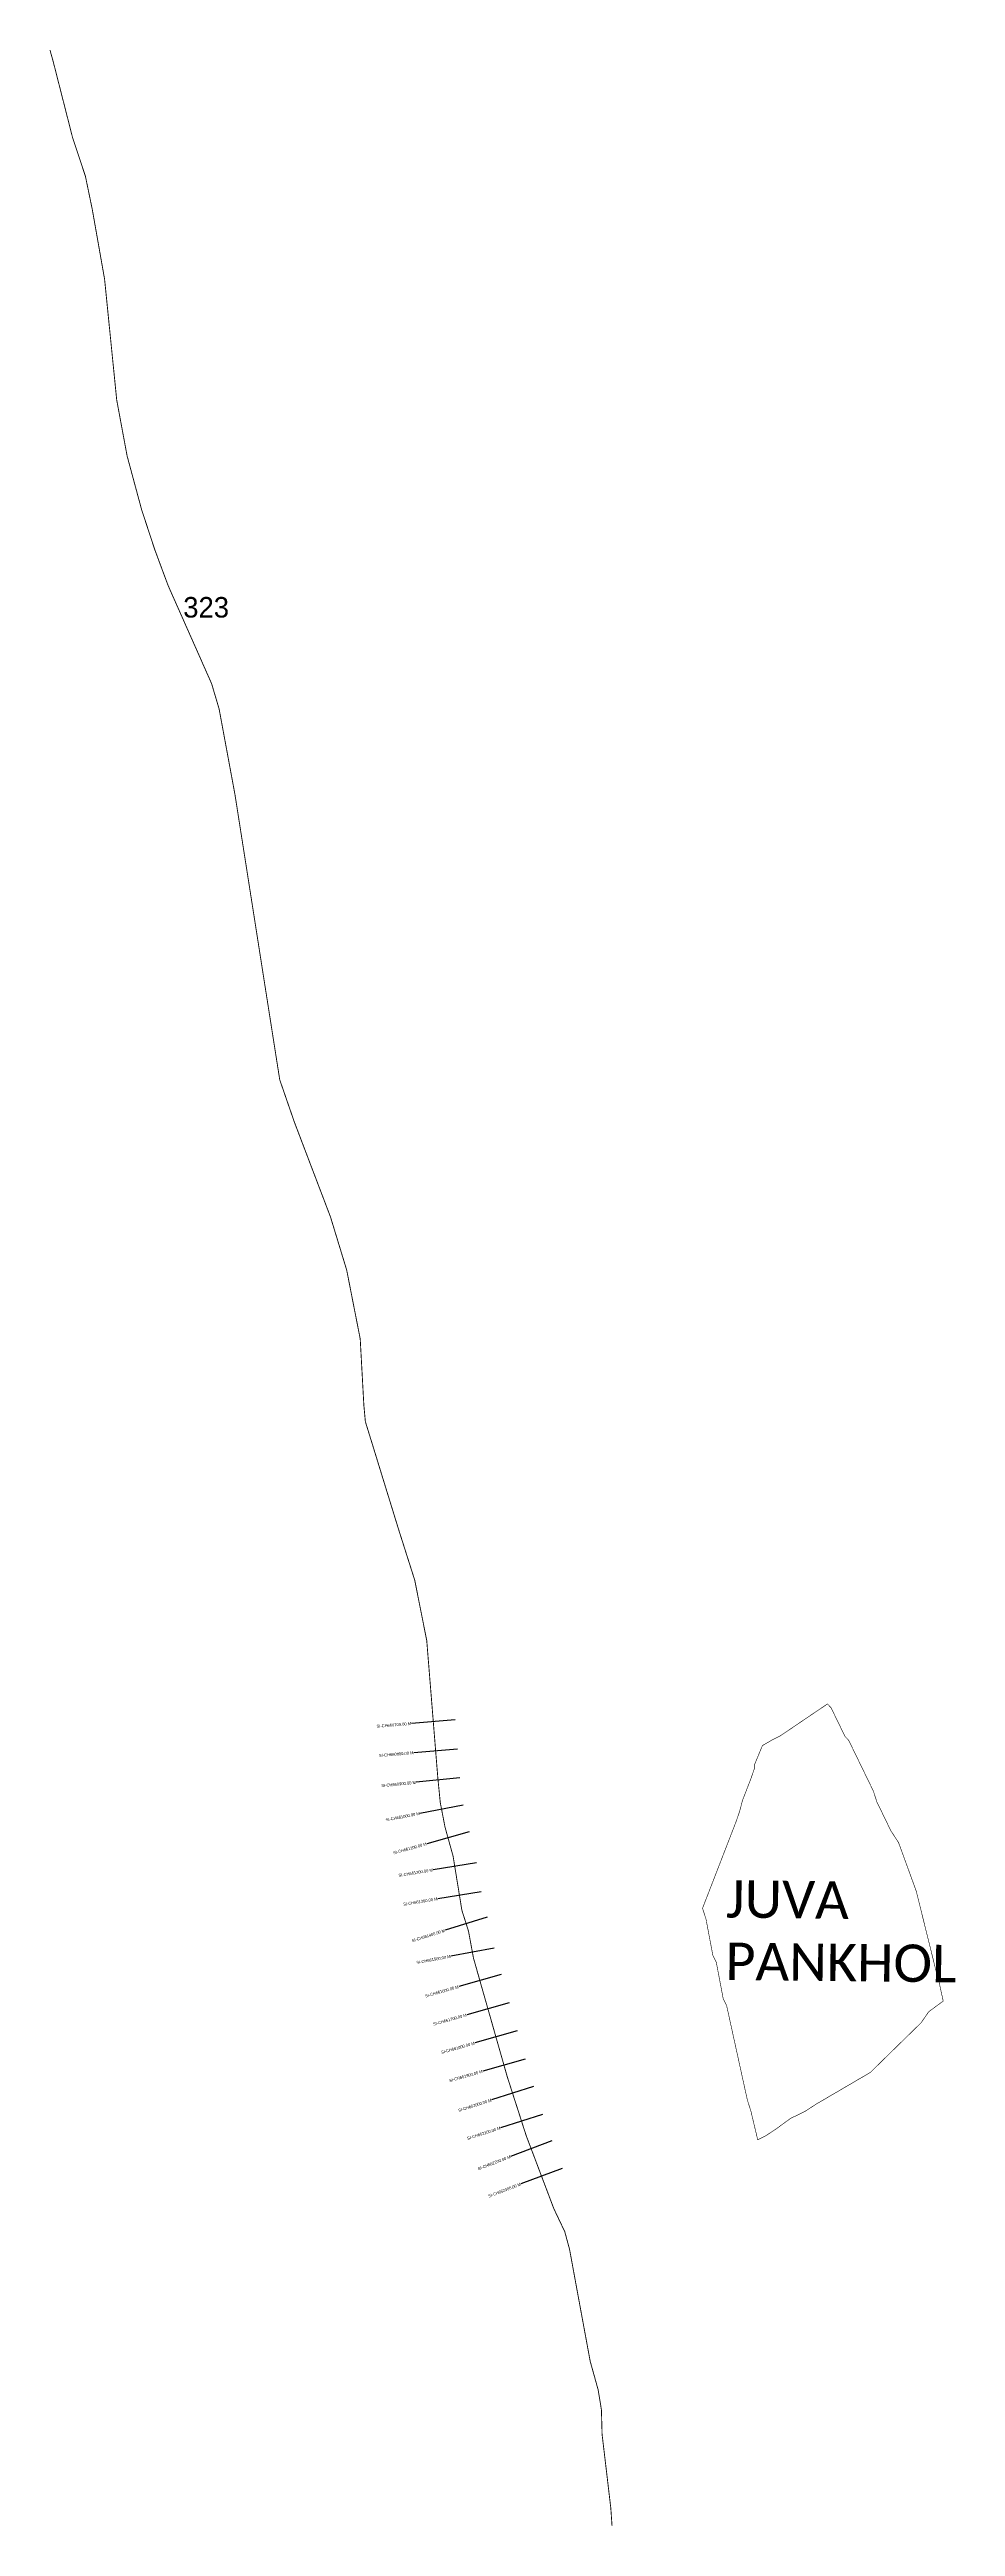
# Model space of a CAD drawing. Header units: metres. Extents: x 333202 to 336292, y 1782223 to 1790673.
import ezdxf
from ezdxf.enums import TextEntityAlignment as Align

# ---------------------------------------------------------------- set-up
doc = ezdxf.new("R2010")
doc.units = ezdxf.units.M
for name, color, linetype in [('CS', 134, 'Continuous'), ('CSMark', 6, 'Continuous'), ('NATURALLY PROTECTED', 3, 'Continuous'), ('VILLAGE NAME', 250, 'Continuous')]:
    doc.layers.add(name, color=color, linetype=linetype)

msp = doc.modelspace()

# ---------------------------------------------------------------- linework, layer by layer
at = {"color": 6, "const_width": 2}
msp.add_lwpolyline([(335429.4, 1784332.2), (335543.4, 1784626.4), (335556.1, 1784663.2), (335565.7, 1784700), (335594.2, 1784773.5), (335606.9, 1784810.3), (335606.9, 1784822.3), (335633.7, 1784887.1), (335669.6, 1784908.1), (335694.3, 1784920.1), (335855.5, 1785029.2), (335867.7, 1785016.7), (335915.9, 1784917.7), (335928, 1784905.3), (336012.3, 1784732), (336024.2, 1784695), (336072.3, 1784596), (336098.3, 1784556.1), (336158.7, 1784390.3), (336227.1, 1784114.3), (336233, 1784095.7), (336250.6, 1784015.5), (336201, 1783979.1), (336176, 1783942.5), (336001.8, 1783772), (335817.5, 1783664.2), (335778.8, 1783639.1), (335729.3, 1783615), (335679.7, 1783578.7), (335642.5, 1783554.4), (335617.7, 1783542.4), (335594.2, 1783641.1), (335582.3, 1783678.2), (335511.9, 1783999), (335499.9, 1784023.7), (335476.6, 1784147), (335464.6, 1784171.8), (335441.3, 1784295.2), (335429.4, 1784332.2)], dxfattribs=at)
at = {"layer": 'CS'}
for p, q in [((334585.6, 1784974.7), (334436, 1784962.6)), ((334593.6, 1784875), (334444.1, 1784862.9)), ((334601.7, 1784776.7), (334452.4, 1784761.9)), ((334612.7, 1784684.2), (334465.4, 1784656)), ((334633.2, 1784592.7), (334488.7, 1784552.5)), ((334658, 1784487.5), (334510, 1784463.4)), ((334674.1, 1784388.8), (334526, 1784364.7)), ((334694.4, 1784302.2), (334551.4, 1784257)), ((334718, 1784195.7), (334570.5, 1784168.5)), ((334741.9, 1784106), (334597.6, 1784065)), ((334769.3, 1784009.8), (334625, 1783968.8)), ((334796.7, 1783913.7), (334652.4, 1783872.6)), ((334824, 1783817.5), (334679.8, 1783776.4)), ((334852.6, 1783724.3), (334709.8, 1783678.4)), ((334883.2, 1783629.1), (334740.4, 1783583.2)), ((334914.9, 1783538.3), (334774.6, 1783485.2)), ((334950.3, 1783444.8), (334810, 1783391.7))]:
    msp.add_line(p, q, dxfattribs=at)
at = {"layer": 'NATURALLY PROTECTED', "const_width": 3, "flags": 128}
msp.add_lwpolyline([(333203, 1790671.9), (333214, 1790632.5), (333279.6, 1790375.1), (333324, 1790241), (333347.3, 1790128.4), (333374.5, 1789974.3), (333389.4, 1789889.7), (333412.3, 1789661.6), (333430.8, 1789477.5), (333466.2, 1789287), (333515.6, 1789104.1), (333560, 1788968.8), (333606, 1788845), (333682.3, 1788672.9), (333754.4, 1788510.4), (333780.1, 1788423.8), (333834.3, 1788131.1), (333887.6, 1787791.6), (333933, 1787502), (333987, 1787158.4), (334036.7, 1787014.7), (334160.2, 1786690.4), (334215.3, 1786509.8), (334261.5, 1786274.8), (334267.7, 1786162.1), (334274, 1786047.5), (334279, 1785992.8), (334325.4, 1785842.2), (334391.1, 1785629), (334447.5, 1785451.6), (334488.5, 1785245.4), (334509, 1784991.3), (334526.2, 1784778.3), (334534.6, 1784693.2), (334550.7, 1784609.5), (334578.3, 1784510.2), (334596.2, 1784400.3), (334608.3, 1784325.7), (334631, 1784253.9), (334648, 1784161.9), (334717.8, 1783916.8), (334763.2, 1783757.3), (334827.9, 1783556.2), (334921.9, 1783307.8), (334959.5, 1783228.6), (334975.8, 1783168.2), (334999.8, 1783037.7), (335046.2, 1782786.5), (335073.3, 1782689.3), (335084.5, 1782621), (335086.7, 1782537.6), (335103, 1782400.2), (335116.5, 1782285.6), (335120.7, 1782224.6)], dxfattribs=at)

# ---------------------------------------------------------------- texts
at = {"insert": (333657.7, 1788805.6), "char_height": 70, "attachment_point": 1}
msp.add_mtext_dynamic_manual_height_columns('323', width=95.172, gutter_width=1, heights=[0], dxfattribs=at)
at = {"layer": 'CSMark'}
for s, rotation, p in [('SI-CH660700.00 M', 4.61756, (334435.1, 1784962.5)), ('SI-CH660800.00 M', 4.61756, (334443.1, 1784862.8)), ('SI-CH660900.00 M', 5.68531, (334451.4, 1784761.8)), ('SI-CH661000.00 M', 10.85671, (334464.4, 1784655.8)), ('SI-CH661100.00 M', 15.54023, (334487.7, 1784552.2)), ('SI-CH661200.00 M', 9.24091, (334509, 1784463.2)), ('SI-CH661300.00 M', 9.24091, (334525, 1784364.5)), ('SI-CH661400.00 M', 17.54188, (334550.4, 1784256.7)), ('SI-CH661500.00 M', 10.45766, (334569.6, 1784168.3)), ('SI-CH661600.00 M', 15.8864, (334596.7, 1784064.7)), ('SI-CH661700.00 M', 15.8864, (334624, 1783968.5)), ('SI-CH661800.00 M', 15.8864, (334651.4, 1783872.3)), ('SI-CH661900.00 M', 15.8864, (334678.8, 1783776.1)), ('SI-CH662000.00 M', 17.84665, (334708.8, 1783678.1)), ('SI-CH662100.00 M', 17.84665, (334739.5, 1783582.9)), ('SI-CH662200.00 M', 20.73207, (334773.7, 1783484.9)), ('SI-CH662300.00 M', 20.73207, (334809.1, 1783391.3))]:
    msp.add_text(s, height=10, rotation=rotation, dxfattribs=at).set_placement(p, align=Align.MIDDLE_RIGHT)
at = {"layer": 'VILLAGE NAME', "insert": (335510.5, 1784428.1), "char_height": 127.606, "attachment_point": 1, "rotation": 359.37415}
msp.add_mtext_dynamic_manual_height_columns('{\\fCalibri|b0|i0|c0|p34;JUVA PANKHOL}', width=785.058, gutter_width=638, heights=[0], dxfattribs=at)

doc.saveas('drawing.dxf')
